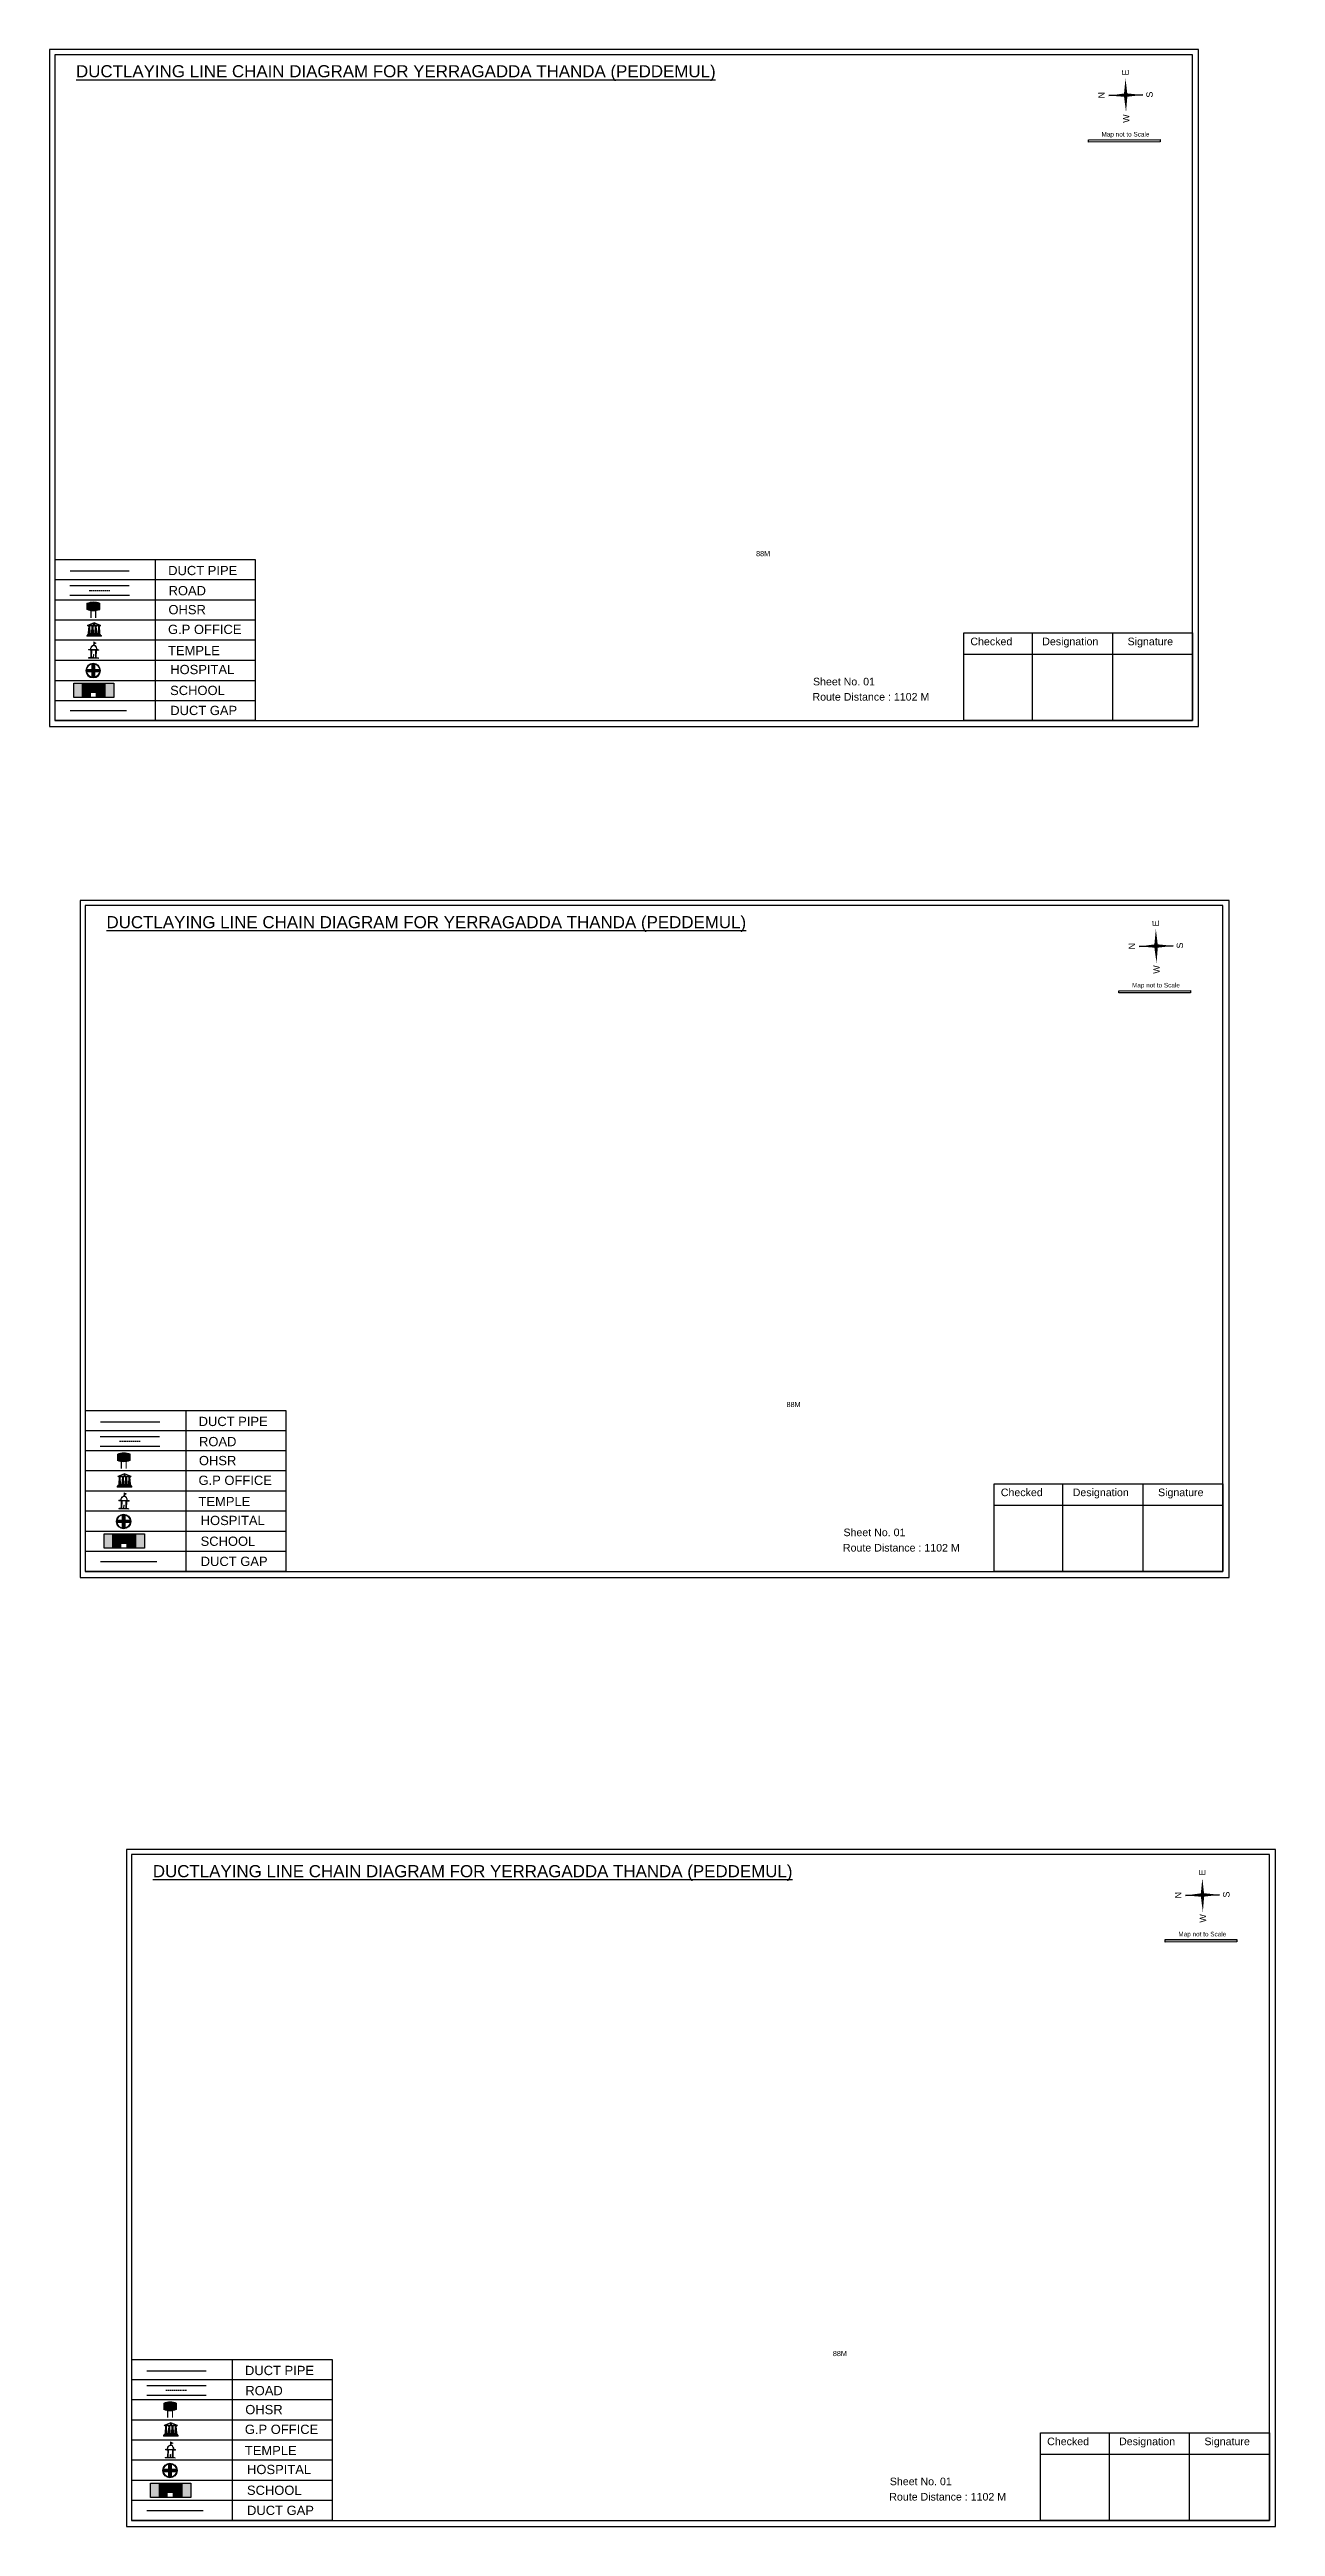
# Model space of a CAD drawing. Header units: inches. Extents: x -117 to 51867, y -12715 to 3423.
# Drawn here: x 6455 to 7405, y -12647 to -10728 of the extents above; entities that cross this region are included whole.
import ezdxf

# ---------------------------------------------------------------- set-up
doc = ezdxf.new("R2010")
doc.units = ezdxf.units.IN
doc.header["$MEASUREMENT"] = 0
doc.linetypes.add('DASHEDX2', pattern=[1.5, 1, -0.5])
doc.layers.add('LANDMARK', color=7, linetype='Continuous')
doc.layers.add('OHT', color=7, linetype='Continuous')
doc.styles.get("Standard").update_dxf_attribs({"font": 'arial.ttf'})

msp = doc.modelspace()

# ---------------------------------------------------------------- texts
at = {"color": 242, "true_color": 0xcd2027}
for p in [(6475.8, -10749.5), (6499.4, -11408.7), (6535.3, -12143.9)]:
    msp.add_text('%%UDUCTLAYING LINE CHAIN DIAGRAM FOR YERRAGADDA THANDA (PEDDEMUL)', height=9.375, dxfattribs=at).set_placement(p)
for s, p in [('E', (7291.2, -10748.1)), ('N', (7272.6, -10765.9)), ('S', (7309.9, -10765.2)), ('W', (7291.8, -10784.7)), ('E', (7314.7, -11407.3)), ('N', (7296.2, -11425.1)), ('S', (7333.4, -11424.4)), ('W', (7315.4, -11443.9)), ('E', (7350.7, -12142.5)), ('N', (7332.1, -12160.3)), ('S', (7369.4, -12159.6)), ('W', (7351.3, -12179))]:
    msp.add_text(s, height=4.95, rotation=91.0063).set_placement(p)
for s, height, p in [('Map not to Scale', 3.542, (7270.2, -10795.4)), ('DUCT PIPE', 7.18, (6547.2, -11135.2)), ('88M', 4, (7002.6, -11120.5)), ('ROAD ', 7.18, (6547.5, -11150.8)), ('OHSR', 7.18, (6547.4, -11165.5)), ('G.P OFFICE', 7.18, (6547.1, -11180.8)), ('Checked', 5.89, (7168.6, -11189.5)), ('Designation', 5.886, (7224.3, -11189.5)), ('Signature', 5.89, (7290.4, -11189.5)), ('TEMPLE', 7.18, (6547.1, -11197.2)), ('HOSPITAL', 7.18, (6548.8, -11211.9)), ('SCHOOL', 7.18, (6548.7, -11228.1)), ('Sheet No. 01', 5.886, (7046.7, -11220.6)), ('DUCT GAP', 7.18, (6548.8, -11243.6)), ('Route Distance : 1102 M', 5.886, (7046.3, -11232.4)), ('Map not to Scale', 3.542, (7293.8, -11454.6)), ('88M', 4, (7026.2, -11779.7)), ('DUCT PIPE', 7.18, (6570.8, -11794.4)), ('OHSR', 7.18, (6571, -11824.7)), ('ROAD ', 7.18, (6571.1, -11810)), ('G.P OFFICE', 7.18, (6570.7, -11840)), ('TEMPLE', 7.18, (6570.7, -11856.4)), ('Checked', 5.89, (7192.2, -11848.7)), ('Designation', 5.886, (7247.9, -11848.7)), ('Signature', 5.89, (7314, -11848.7)), ('HOSPITAL', 7.18, (6572.4, -11871.1)), ('Sheet No. 01', 5.886, (7070.3, -11879.7)), ('SCHOOL', 7.18, (6572.3, -11887.2)), ('DUCT GAP', 7.18, (6572.4, -11902.8)), ('Route Distance : 1102 M', 5.886, (7069.9, -11891.6)), ('Map not to Scale', 3.542, (7329.7, -12189.7)), ('88M', 4, (7062.1, -12514.9)), ('DUCT PIPE', 7.18, (6606.7, -12529.6)), ('ROAD ', 7.18, (6607, -12545.2)), ('G.P OFFICE', 7.18, (6606.6, -12575.2)), ('OHSR', 7.18, (6606.9, -12559.9)), ('TEMPLE', 7.18, (6606.6, -12591.6)), ('Checked', 5.89, (7228.1, -12583.9)), ('Designation', 5.886, (7283.8, -12583.9)), ('Signature', 5.89, (7349.9, -12583.9)), ('HOSPITAL', 7.18, (6608.3, -12606.3)), ('SCHOOL', 7.18, (6608.2, -12622.4)), ('Route Distance : 1102 M', 5.886, (7105.8, -12626.8)), ('Sheet No. 01', 5.886, (7106.2, -12614.9)), ('DUCT GAP', 7.18, (6608.3, -12638))]:
    msp.add_text(s, height=height).set_placement(p)

# ---------------------------------------------------------------- blocks, each defined once
blk = doc.blocks.new('OHT')
at = {"linetype": 'Continuous', "lineweight": 0, "true_color": 0x0ffffc}
blk.add_hatch(color=4, dxfattribs=at).paths.add_polyline_path([(0.01, 1), (0, 1, 0.101323), (-0.4, 0.92), (-0.4, 0.52, 0.194075), (0.4, 0.52), (0.4, 0.92, 0.097877)])
at = {"color": 4, "linetype": 'Continuous', "lineweight": 0, "true_color": 0x0ffffc, "flags": 128}
for points in [[(-0.4, 0.52), (-0.4, 0.92)], [(0.4, 0.52), (0.4, 0.92)]]:
    blk.add_lwpolyline(points, dxfattribs=at)
at = {"color": 4, "linetype": 'Continuous', "lineweight": 0, "true_color": 0x0ffffc, "const_width": 0.075, "flags": 128}
for points in [[(-0.15, 0), (-0.15, 0.48)], [(0.15, 0), (0.15, 0.47)]]:
    blk.add_lwpolyline(points, dxfattribs=at)
at = {"color": 4, "linetype": 'Continuous', "lineweight": 0, "true_color": 0x0ffffc}
for centre, radius, start, end in [((0.01, -0.02), 1.02, 67.3109, 113.4711), ((0, 1.51), 1.07, 247.7682, 291.7007)]:
    blk.add_arc(centre, radius, start, end, dxfattribs=at)
blk = doc.blocks.new('Government_Office')
at = {"linetype": 'Continuous', "lineweight": 0, "true_color": 0xff0000}
for points in [[(-0.5, 0.05), (0.5, 0.05), (0.5, 0), (-0.5, 0)], [(-0.45, 0.08), (-0.45, 0.12), (0.45, 0.12), (0.45, 0.08)], [(-0.4, 0.14), (-0.4, 0.18), (0.4, 0.18), (0.4, 0.14)]]:
    blk.add_hatch(color=1, dxfattribs=at).paths.add_polyline_path(points)
h = blk.add_hatch(color=1, dxfattribs=at)
h.paths.add_polyline_path([(0.44, 0.72), (0.45, 0.75), (0, 0.93), (-0.45, 0.75), (-0.44, 0.72)])
h.paths.add_polyline_path([(0.36, 0.75), (-0.36, 0.75), (0, 0.9)], flags=16)
h.paths.add_polyline_path([(0, 0.78, -1), (0, 0.87, -1)], flags=0)
h = blk.add_hatch(color=1, dxfattribs=at)
edge = h.paths.add_edge_path()
edge.add_line((-0.27, 0.2), (-0.3, 0.68))
edge.add_line((-0.3, 0.68), (-0.29, 0.68))
edge.add_arc((-0.28, 0.69), 0.0176, 225.304, 441.5659)
edge.add_line((-0.28, 0.7), (-0.39, 0.7))
edge.add_arc((-0.39, 0.69), 0.0176, 98.4341, 314.696)
edge.add_line((-0.38, 0.68), (-0.37, 0.68))
edge.add_line((-0.37, 0.68), (-0.4, 0.2))
edge.add_line((-0.4, 0.2), (-0.27, 0.2))
h = blk.add_hatch(color=1, dxfattribs=at)
edge = h.paths.add_edge_path()
edge.add_line((-0.05, 0.2), (-0.07, 0.68))
edge.add_line((-0.07, 0.68), (-0.07, 0.68))
edge.add_arc((-0.05, 0.69), 0.0176, 225.304, 441.5659)
edge.add_line((-0.05, 0.7), (-0.17, 0.7))
edge.add_arc((-0.17, 0.69), 0.0176, 98.4341, 314.696)
edge.add_line((-0.16, 0.68), (-0.15, 0.68))
edge.add_line((-0.15, 0.68), (-0.18, 0.2))
edge.add_line((-0.18, 0.2), (-0.05, 0.2))
h = blk.add_hatch(color=1, dxfattribs=at)
edge = h.paths.add_edge_path()
edge.add_arc((0, 0.83), 0.0467, 90, 270)
edge.add_arc((0, 0.83), 0.0467, 270, 450)
h = blk.add_hatch(color=1, dxfattribs=at)
edge = h.paths.add_edge_path()
edge.add_line((0.18, 0.2), (0.15, 0.68))
edge.add_line((0.15, 0.68), (0.16, 0.68))
edge.add_arc((0.17, 0.69), 0.0176, 225.304, 441.5659)
edge.add_line((0.17, 0.7), (0.05, 0.7))
edge.add_arc((0.05, 0.69), 0.0176, 98.4341, 314.696)
edge.add_line((0.07, 0.68), (0.07, 0.68))
edge.add_line((0.07, 0.68), (0.05, 0.2))
edge.add_line((0.05, 0.2), (0.18, 0.2))
h = blk.add_hatch(color=1, dxfattribs=at)
edge = h.paths.add_edge_path()
edge.add_line((0.4, 0.2), (0.37, 0.68))
edge.add_line((0.37, 0.68), (0.38, 0.68))
edge.add_arc((0.39, 0.69), 0.0176, 225.304, 441.5659)
edge.add_line((0.4, 0.7), (0.28, 0.7))
edge.add_arc((0.28, 0.69), 0.0176, 98.4341, 314.696)
edge.add_line((0.29, 0.68), (0.3, 0.68))
edge.add_line((0.3, 0.68), (0.27, 0.2))
edge.add_line((0.27, 0.2), (0.4, 0.2))
at = {"color": 1, "linetype": 'Continuous', "lineweight": 0, "true_color": 0xff0000, "flags": 128}
for points in [[(-0.5, 0.05), (0.5, 0.05), (0.5, 0), (-0.5, 0)], [(-0.45, 0.75), (-0.44, 0.72), (0.44, 0.72), (0.45, 0.75), (0, 0.93)], [(-0.45, 0.08), (-0.45, 0.12), (0.45, 0.12), (0.45, 0.08)], [(-0.4, 0.14), (-0.4, 0.18), (0.4, 0.18), (0.4, 0.14)], [(-0.36, 0.75), (0.36, 0.75), (0, 0.9)]]:
    blk.add_lwpolyline(points, close=True, dxfattribs=at)
for points in [[(-0.27, 0.2), (-0.3, 0.68), (-0.29, 0.68, 1.379694), (-0.28, 0.7), (-0.39, 0.7, 1.379694), (-0.38, 0.68), (-0.37, 0.68), (-0.4, 0.2)], [(-0.05, 0.2), (-0.07, 0.68), (-0.07, 0.68, 1.379694), (-0.05, 0.7), (-0.17, 0.7, 1.379694), (-0.16, 0.68), (-0.15, 0.68), (-0.18, 0.2)], [(0, 0.87, 1), (0, 0.78, 1)], [(0.18, 0.2), (0.15, 0.68), (0.16, 0.68, 1.379694), (0.17, 0.7), (0.05, 0.7, 1.379694), (0.07, 0.68), (0.07, 0.68), (0.05, 0.2)], [(0.4, 0.2), (0.37, 0.68), (0.38, 0.68, 1.379694), (0.4, 0.7), (0.28, 0.7, 1.379694), (0.29, 0.68), (0.3, 0.68), (0.27, 0.2)]]:
    blk.add_lwpolyline(points, format="xyb", close=True, dxfattribs=at)
blk = doc.blocks.new('Temple')
at = {"linetype": 'Continuous', "lineweight": 0, "true_color": 0xff0000}
h = blk.add_hatch(color=1, dxfattribs=at)
edge = h.paths.add_edge_path()
edge.add_line((0.17, 0.49), (0.22, 0.49))
edge.add_line((0.22, 0.49), (0.22, 0.5))
edge.add_line((0.22, 0.5), (0.31, 0.5))
edge.add_line((0.31, 0.5), (0.31, 0.53))
edge.add_line((0.31, 0.53), (0.26, 0.53))
edge.add_line((0.26, 0.53), (0.26, 0.54))
edge.add_line((0.26, 0.54), (0.2, 0.54))
edge.add_spline(control_points=[(0.2, 0.54), (0.2, 0.59), (0.19, 0.64), (0.14, 0.74), (0.09, 0.79), (0.03, 0.8), (0.02, 0.81), (0.01, 0.81)], knot_values=[4.712389, 4.712389, 4.712389, 4.712389, 5.278166, 5.278166, 6.117402, 6.117402, 6.223801, 6.223801, 6.223801, 6.223801], degree=3, periodic=0)
edge.add_line((0.01, 0.81), (0.01, 0.79))
edge.add_line((0.01, 0.79), (-0.01, 0.79))
edge.add_line((-0.01, 0.79), (-0.01, 0.81))
edge.add_spline(control_points=[(-0.01, 0.81), (-0.05, 0.8), (-0.1, 0.78), (-0.17, 0.7), (-0.2, 0.63), (-0.2, 0.55), (-0.2, 0.55), (-0.2, 0.54)], knot_values=[6.343965, 6.343965, 6.343965, 6.343965, 6.956638, 6.956638, 7.795874, 7.795874, 7.853982, 7.853982, 7.853982, 7.853982], degree=3, periodic=0)
edge.add_line((-0.2, 0.54), (-0.26, 0.54))
edge.add_line((-0.26, 0.54), (-0.26, 0.53))
edge.add_line((-0.26, 0.53), (-0.31, 0.53))
edge.add_line((-0.31, 0.53), (-0.31, 0.5))
edge.add_line((-0.31, 0.5), (-0.22, 0.5))
edge.add_line((-0.22, 0.5), (-0.22, 0.49))
edge.add_line((-0.22, 0.49), (-0.17, 0.49))
edge.add_line((-0.17, 0.49), (-0.17, 0.07))
edge.add_arc((-0.2, 0.07), 0.03, -90, 0, ccw=False)
edge.add_line((-0.2, 0.04), (-0.26, 0.04))
edge.add_line((-0.26, 0.04), (-0.26, 0.03))
edge.add_line((-0.26, 0.03), (-0.31, 0.03))
edge.add_line((-0.31, 0.03), (-0.31, 0))
edge.add_line((-0.31, 0), (0.31, 0))
edge.add_line((0.31, 0), (0.31, 0.03))
edge.add_line((0.31, 0.03), (0.26, 0.03))
edge.add_line((0.26, 0.03), (0.26, 0.04))
edge.add_line((0.26, 0.04), (0.2, 0.04))
edge.add_arc((0.2, 0.07), 0.03, 180, 270, ccw=False)
edge.add_line((0.17, 0.07), (0.17, 0.49))
h.paths.add_polyline_path([(0.12, 0.07, -0.414214), (0.1, 0.04), (0.05, 0.04), (0.05, 0.03), (-0.05, 0.03), (-0.05, 0.04), (-0.1, 0.04, -0.414214), (-0.12, 0.07), (-0.12, 0.5), (0.12, 0.5)], flags=16)
edge = h.paths.add_edge_path(flags=16)
edge.add_ellipse((0, 0.54), major_axis=(0, 0.242), ratio=0.722808, start_angle=270, end_angle=450, ccw=False)
edge.add_line((0.17, 0.54), (-0.17, 0.54))
h.paths.add_polyline_path([(0.01, 0.23), (0.01, 0.07), (-0.01, 0.07), (-0.01, 0.23)], flags=0)
at = {"linetype": 'Continuous', "lineweight": 0, "true_color": 0xe66000}
blk.add_hatch(color=32, dxfattribs=at).paths.add_polyline_path([(-0.01, 1), (0.15, 0.93), (0, 0.85)])
at = {"linetype": 'Continuous', "lineweight": 0, "true_color": 0xff0000}
h = blk.add_hatch(color=1, dxfattribs=at)
edge = h.paths.add_edge_path()
edge.add_line((0.01, 0.86), (0, 0.85))
edge.add_line((0, 0.85), (0, 0.93))
edge.add_line((0, 0.93), (-0.01, 0.93))
edge.add_line((-0.01, 0.93), (-0.01, 0.81))
edge.add_spline(control_points=[(-0.01, 0.81), (0, 0.81), (0, 0.81), (0.01, 0.81)], knot_values=[6.223801, 6.223801, 6.223801, 6.223801, 6.343965, 6.343965, 6.343965, 6.343965], degree=3, periodic=0)
edge.add_line((0.01, 0.81), (0.01, 0.86))
h = blk.add_hatch(color=1, dxfattribs=at)
edge = h.paths.add_edge_path()
edge.add_line((0.01, 0.79), (0.01, 0.81))
edge.add_spline(control_points=[(0.01, 0.81), (0, 0.81), (0, 0.81), (-0.01, 0.81)], knot_values=[6.223801, 6.223801, 6.223801, 6.223801, 6.343965, 6.343965, 6.343965, 6.343965], degree=3, periodic=0)
edge.add_line((-0.01, 0.81), (-0.01, 0.79))
edge.add_line((-0.01, 0.79), (0.01, 0.79))
at = {"color": 1, "linetype": 'Continuous', "lineweight": 0, "true_color": 0xff0000, "flags": 128}
blk.add_lwpolyline([(0.2, 0.54), (0.26, 0.54), (0.26, 0.53), (0.31, 0.53), (0.31, 0.5), (0.22, 0.5), (0.22, 0.49), (0.17, 0.49), (0.17, 0.07, 0.414214), (0.2, 0.04), (0.26, 0.04), (0.26, 0.03), (0.31, 0.03), (0.31, 0), (-0.31, 0), (-0.31, 0.03), (-0.26, 0.03), (-0.26, 0.04), (-0.2, 0.04, 0.414214), (-0.17, 0.07), (-0.17, 0.49), (-0.22, 0.49), (-0.22, 0.5), (-0.31, 0.5), (-0.31, 0.53), (-0.26, 0.53), (-0.26, 0.54), (-0.2, 0.54)], format="xyb", dxfattribs=at)
blk.add_lwpolyline([(-0.17, 0.54), (0.17, 0.54)], dxfattribs=at)
blk.add_lwpolyline([(0.12, 0.5), (0.12, 0.07, -0.414214), (0.1, 0.04), (0.05, 0.04), (0.05, 0.03), (-0.05, 0.03), (-0.05, 0.04), (-0.1, 0.04, -0.414214), (-0.12, 0.07), (-0.12, 0.5)], format="xyb", close=True, dxfattribs=at)
at = {"color": 32, "linetype": 'Continuous', "lineweight": 0, "true_color": 0xe66000, "flags": 128}
blk.add_lwpolyline([(-0.01, 1), (0.15, 0.93), (0, 0.85), (-0.01, 1)], dxfattribs=at)
at = {"color": 1, "linetype": 'Continuous', "lineweight": 0, "true_color": 0xff0000, "flags": 128}
for points in [[(0.01, 0.93), (-0.01, 0.93), (-0.01, 0.79), (0.01, 0.79)], [(0.01, 0.23), (-0.01, 0.23), (-0.01, 0.07), (0.01, 0.07)]]:
    blk.add_lwpolyline(points, close=True, dxfattribs=at)
at = {"color": 1, "linetype": 'Continuous', "lineweight": 0, "true_color": 0xff0000}
blk.add_ellipse((0, 0.54), major_axis=(0, 0.242), ratio=0.722808, start_param=4.712389, end_param=7.853982, dxfattribs=at)
blk.add_open_spline([(0.2, 0.54), (0.2, 0.59), (0.19, 0.64), (0.14, 0.74), (0.09, 0.79), (-0.02, 0.82), (-0.08, 0.79), (-0.17, 0.7), (-0.2, 0.63), (-0.2, 0.55), (-0.2, 0.55), (-0.2, 0.54)], degree=3, knots=[4.712389, 4.712389, 4.712389, 4.712389, 5.278166, 5.278166, 6.117402, 6.117402, 6.956638, 6.956638, 7.795874, 7.795874, 7.853982, 7.853982, 7.853982, 7.853982], dxfattribs=at)
blk = doc.blocks.new('*U55')
at = {"color": 0, "linetype": 'DASHEDX2', "transparency": 16777216}
blk.add_line((-8.2, 0), (8, 0), dxfattribs=at)
blk = doc.blocks.new('Hospital')
at = {"linetype": 'Continuous', "lineweight": 0, "true_color": 0x000000}
h = blk.add_hatch(color=18, dxfattribs=at)
h.paths.add_polyline_path([(-0.5, 0, 1), (0.5, 0, 1)])
h.paths.add_polyline_path([(0.45, 0, -1), (-0.45, 0, -1)], flags=16)
at = {"linetype": 'Continuous', "true_color": 0xff0000}
blk.add_hatch(color=1, dxfattribs=at).paths.add_polyline_path([(-0.39, 0.08), (-0.08, 0.08), (-0.08, 0.39), (0.08, 0.39), (0.08, 0.08), (0.39, 0.08), (0.39, -0.08), (0.08, -0.08), (0.08, -0.39), (-0.08, -0.39), (-0.08, -0.08), (-0.39, -0.08)])
at = {"color": 1, "linetype": 'Continuous', "true_color": 0xff0000, "flags": 128}
blk.add_lwpolyline([(-0.39, 0.08), (-0.08, 0.08), (-0.08, 0.39), (0.08, 0.39), (0.08, 0.08), (0.39, 0.08), (0.39, -0.08), (0.08, -0.08), (0.08, -0.39), (-0.08, -0.39), (-0.08, -0.08), (-0.39, -0.08)], close=True, dxfattribs=at)
at = {"color": 18, "linetype": 'Continuous', "lineweight": 0, "true_color": 0x000000}
for radius in [0.5, 0.446]:
    blk.add_circle((0, 0), radius, dxfattribs=at)
blk = doc.blocks.new('*U45')
at = {"color": 0, "linetype": 'DASHEDX2', "transparency": 16777216}
blk.add_line((-8.2, 0), (8, 0), dxfattribs=at)
blk = doc.blocks.new('*U47')
at = {"color": 0, "linetype": 'DASHEDX2', "transparency": 16777216}
blk.add_line((-8.2, 0), (8, 0), dxfattribs=at)

# ---------------------------------------------------------------- hatches: boundary and pattern name
at = {"true_color": 0x0093dd}
h = msp.add_hatch(color=142, dxfattribs=at)
h.dxf.hatch_style = 1
h.paths.add_polyline_path([(7260.1, -10797.9), (7260.1, -10799.7), (7315.6, -10799.6), (7315.6, -10797.8)])
at = {"true_color": 0xc8c92d}
h = msp.add_hatch(color=52, dxfattribs=at)
h.dxf.hatch_style = 1
h.paths.add_polyline_path([(6480.3, -11218.8), (6474.1, -11218.8), (6474.1, -11229.9), (6480.3, -11229.9)])
h.paths.add_polyline_path([(6505.1, -11218.8), (6498.9, -11218.8), (6498.9, -11229.9), (6505.1, -11229.9)])
at = {"true_color": 0x293189}
h = msp.add_hatch(color=177, dxfattribs=at)
h.dxf.hatch_style = 1
h.paths.add_polyline_path([(6498.9, -11218.8), (6480.3, -11218.8), (6480.3, -11229.9), (6487.3, -11229.9), (6487.3, -11226.3), (6491.1, -11226.3), (6491.1, -11229.9), (6498.9, -11229.9)])
h.paths.add_polyline_path([(6482.9, -11221.3), (6481.6, -11221.3), (6481.6, -11220), (6482.9, -11220)], flags=16)
h.paths.add_polyline_path([(6495.8, -11221.3), (6495.8, -11220), (6497.2, -11220), (6497.2, -11221.3)], flags=16)
at = {"true_color": 0x0093dd}
h = msp.add_hatch(color=142, dxfattribs=at)
h.dxf.hatch_style = 1
h.paths.add_polyline_path([(7283.6, -11457.1), (7283.7, -11458.9), (7339.2, -11458.8), (7339.2, -11456.9)])
at = {"true_color": 0xc8c92d}
h = msp.add_hatch(color=52, dxfattribs=at)
h.dxf.hatch_style = 1
h.paths.add_polyline_path([(6503.8, -11878), (6497.7, -11878), (6497.7, -11889.1), (6503.8, -11889.1)])
h.paths.add_polyline_path([(6528.7, -11878), (6522.5, -11878), (6522.5, -11889.1), (6528.7, -11889.1)])
at = {"true_color": 0x293189}
h = msp.add_hatch(color=177, dxfattribs=at)
h.dxf.hatch_style = 1
h.paths.add_polyline_path([(6522.5, -11878), (6503.8, -11878), (6503.8, -11889.1), (6510.9, -11889.1), (6510.9, -11885.4), (6514.7, -11885.4), (6514.7, -11889.1), (6522.5, -11889.1)])
h.paths.add_polyline_path([(6506.5, -11880.5), (6505.1, -11880.5), (6505.1, -11879.2), (6506.5, -11879.2)], flags=16)
h.paths.add_polyline_path([(6519.4, -11880.5), (6519.4, -11879.2), (6520.8, -11879.2), (6520.8, -11880.5)], flags=16)
at = {"true_color": 0x0093dd}
h = msp.add_hatch(color=142, dxfattribs=at)
h.dxf.hatch_style = 1
h.paths.add_polyline_path([(7319.6, -12192.2), (7319.6, -12194.1), (7375.1, -12194), (7375.1, -12192.1)])
at = {"true_color": 0xc8c92d}
h = msp.add_hatch(color=52, dxfattribs=at)
h.dxf.hatch_style = 1
h.paths.add_polyline_path([(6539.8, -12613.2), (6533.6, -12613.2), (6533.6, -12624.3), (6539.8, -12624.3)])
h.paths.add_polyline_path([(6564.6, -12613.2), (6558.4, -12613.2), (6558.4, -12624.3), (6564.6, -12624.3)])
at = {"true_color": 0x293189}
h = msp.add_hatch(color=177, dxfattribs=at)
h.dxf.hatch_style = 1
h.paths.add_polyline_path([(6558.4, -12613.2), (6539.8, -12613.2), (6539.8, -12624.3), (6546.8, -12624.3), (6546.8, -12620.6), (6550.6, -12620.6), (6550.6, -12624.3), (6558.4, -12624.3)])
h.paths.add_polyline_path([(6542.4, -12615.6), (6541.1, -12615.6), (6541.1, -12614.4), (6542.4, -12614.4)], flags=16)
h.paths.add_polyline_path([(6555.3, -12615.6), (6555.3, -12614.4), (6556.7, -12614.4), (6556.7, -12615.6)], flags=16)

# ---------------------------------------------------------------- linework, layer by layer
for p, q in [((7302.1, -10763.2), (7275.8, -10763.7)), ((7275.8, -10763.7), (7302.1, -10763.2)), ((7302.1, -10763.2), (7275.8, -10763.7)), ((7289, -10763.4), (7302.1, -10763.2)), ((6459.4, -11123.4), (6459.4, -11246.6)), ((6537.2, -11123.4), (6537.2, -11247.8)), ((6614.9, -11138.9), (6459.4, -11138.9)), ((6471.1, -11143.2), (6517, -11143.2)), ((6614.9, -11154.5), (6459.4, -11154.5)), ((6471.1, -11150.8), (6517.2, -11150.8)), ((6614.9, -11170.1), (6459.4, -11170.1)), ((6614.9, -11185.6), (6459.4, -11185.6)), ((6614.9, -11201.2), (6459.4, -11201.2)), ((6459.4, -11216.7), (6614.9, -11216.7)), ((6459.4, -11232.3), (6614.9, -11232.3)), ((6459.4, -11246.6), (6459.4, -11247.8)), ((6459.4, -11246.8), (6459.4, -11247.8)), ((6614.9, -11247.8), (6459.4, -11247.8)), ((7325.7, -11422.4), (7299.4, -11422.8)), ((7299.4, -11422.8), (7325.7, -11422.4)), ((7325.7, -11422.4), (7299.4, -11422.8)), ((7312.6, -11422.6), (7325.7, -11422.4)), ((6483, -11782.6), (6483, -11905.8)), ((6638.5, -11798.1), (6483, -11798.1)), ((6560.8, -11782.6), (6560.8, -11907)), ((6638.5, -11813.7), (6483, -11813.7)), ((6494.6, -11802.4), (6540.5, -11802.4)), ((6494.6, -11809.9), (6540.8, -11809.9)), ((6638.5, -11829.2), (6483, -11829.2)), ((6638.5, -11844.8), (6483, -11844.8)), ((6638.5, -11860.3), (6483, -11860.3)), ((6483, -11875.9), (6638.5, -11875.9)), ((6483, -11891.4), (6638.5, -11891.4)), ((6483, -11905.8), (6483, -11907)), ((6483, -11906), (6483, -11907)), ((6638.5, -11907), (6483, -11907)), ((7361.6, -12157.5), (7335.3, -12158)), ((7335.3, -12158), (7361.6, -12157.5)), ((7361.6, -12157.5), (7335.3, -12158)), ((7348.5, -12157.8), (7361.6, -12157.5)), ((6518.9, -12517.7), (6518.9, -12641)), ((6596.7, -12517.7), (6596.7, -12642.2)), ((6674.4, -12533.3), (6518.9, -12533.3)), ((6674.4, -12548.8), (6518.9, -12548.8)), ((6530.6, -12537.6), (6576.5, -12537.6)), ((6530.6, -12545.1), (6576.7, -12545.1)), ((6674.4, -12564.4), (6518.9, -12564.4)), ((6674.4, -12580), (6518.9, -12580)), ((6674.4, -12595.5), (6518.9, -12595.5)), ((6518.9, -12611.1), (6674.4, -12611.1)), ((6518.9, -12626.6), (6674.4, -12626.6)), ((6518.9, -12641), (6518.9, -12642.2)), ((6518.9, -12641.2), (6518.9, -12642.2)), ((6674.4, -12642.2), (6518.9, -12642.2))]:
    msp.add_line(p, q)
at = {"color": 1}
for p, q in [((7275.8, -10763.7), (7289, -10763.4)), ((7299.4, -11422.8), (7312.6, -11422.6)), ((7335.3, -12158), (7348.5, -12157.8))]:
    msp.add_line(p, q, dxfattribs=at)
at = {"color": 242, "true_color": 0xcd2027}
for p, q in [((7216.5, -11180), (7216.5, -11247.9)), ((7278.7, -11180), (7278.7, -11247.9)), ((7163.5, -11196.4), (7340.7, -11196.4)), ((7240.1, -11839.1), (7240.1, -11907)), ((7302.3, -11839.1), (7302.3, -11907)), ((7187.1, -11855.6), (7364.3, -11855.6)), ((7276, -12574.3), (7276, -12642.2)), ((7338.2, -12574.3), (7338.2, -12642.2)), ((7223, -12590.8), (7400.2, -12590.8))]:
    msp.add_line(p, q, dxfattribs=at)
for points in [[(6455.3, -10728), (6455.3, -11252.5), (7345.4, -11252.5), (7345.4, -10728)], [(6459.4, -10732), (6459.4, -11247.8), (7340.7, -11247.8), (7340.7, -10732)], [(6505.2, -11218.8), (6505.2, -11229.9), (6474.1, -11229.9), (6474.1, -11218.8)], [(6482.9, -11220), (6482.9, -11221.3), (6481.6, -11221.3), (6481.6, -11220)], [(6495.8, -11221.3), (6495.8, -11220), (6497.2, -11220), (6497.2, -11221.3)], [(6478.9, -11387.2), (6478.9, -11911.7), (7369, -11911.7), (7369, -11387.2)], [(6483, -11391.2), (6483, -11907), (7364.3, -11907), (7364.3, -11391.2)], [(6528.8, -11878), (6528.8, -11889.1), (6497.7, -11889.1), (6497.7, -11878)], [(6506.5, -11879.2), (6506.5, -11880.5), (6505.1, -11880.5), (6505.1, -11879.2)], [(6519.4, -11880.5), (6519.4, -11879.2), (6520.8, -11879.2), (6520.8, -11880.5)], [(6514.8, -12122.4), (6514.8, -12646.9), (7404.9, -12646.9), (7404.9, -12122.4)], [(6518.9, -12126.4), (6518.9, -12642.2), (7400.2, -12642.2), (7400.2, -12126.4)], [(6564.7, -12613.2), (6564.7, -12624.3), (6533.6, -12624.3), (6533.6, -12613.2)], [(6542.4, -12614.4), (6542.4, -12615.6), (6541.1, -12615.6), (6541.1, -12614.4)], [(6555.3, -12615.6), (6555.3, -12614.4), (6556.7, -12614.4), (6556.7, -12615.6)]]:
    msp.add_lwpolyline(points, close=True)
at = {"color": 142, "true_color": 0x0093dd}
for points in [[(7315.6, -10799.6), (7260.1, -10799.7), (7260.1, -10797.9), (7315.6, -10797.8), (7315.6, -10799.6)], [(7339.2, -11458.8), (7283.7, -11458.9), (7283.6, -11457.1), (7339.2, -11456.9), (7339.2, -11458.8)], [(7375.1, -12194), (7319.6, -12194.1), (7319.6, -12192.2), (7375.1, -12192.1), (7375.1, -12194)]]:
    msp.add_lwpolyline(points, dxfattribs=at)
for points in [[(6614.9, -11247.8), (6614.9, -11123.4), (6459.4, -11123.4)], [(6485.9, -11229.9), (6485.9, -11225.8), (6492.5, -11225.8), (6492.5, -11229.9)], [(6638.5, -11907), (6638.5, -11782.6), (6483, -11782.6)], [(6509.5, -11889.1), (6509.5, -11885), (6516, -11885), (6516, -11889.1)], [(6674.4, -12642.2), (6674.4, -12517.7), (6518.9, -12517.7)], [(6545.4, -12624.3), (6545.4, -12620.2), (6552, -12620.2), (6552, -12624.3)]]:
    msp.add_lwpolyline(points)
at = {"color": 242, "true_color": 0xcd2027}
for points in [[(7340.7, -11247.9), (7163.5, -11247.9), (7163.5, -11180), (7340.7, -11180)], [(7364.3, -11907), (7187.1, -11907), (7187.1, -11839.1), (7364.3, -11839.1)], [(7400.2, -12642.2), (7223, -12642.2), (7223, -12574.3), (7400.2, -12574.3)]]:
    msp.add_lwpolyline(points, close=True, dxfattribs=at)
at = {"color": 1}
for points in [[(7289, -10764.7), (7289, -10761.9), (7275.8, -10763.7)], [(7289, -10764.7), (7289, -10761.9), (7275.8, -10763.7)], [(7312.6, -11423.9), (7312.6, -11421.1), (7299.4, -11422.8)], [(7312.6, -11423.9), (7312.6, -11421.1), (7299.4, -11422.8)], [(7348.5, -12159.1), (7348.5, -12156.2), (7335.3, -12158)], [(7348.5, -12159.1), (7348.5, -12156.2), (7335.3, -12158)]]:
    msp.add_solid(points, dxfattribs=at)
for points in [[(7290.3, -10763.4), (7287.5, -10763.4), (7288.8, -10750.3)], [(7290.3, -10763.4), (7287.5, -10763.4), (7288.8, -10750.3)], [(7290.3, -10763.4), (7287.5, -10763.4), (7289.2, -10776.6)], [(7290.3, -10763.4), (7287.5, -10763.4), (7289.2, -10776.6)], [(7289, -10764.7), (7289, -10761.9), (7302.1, -10763.2)], [(7289, -10764.7), (7289, -10761.9), (7302.1, -10763.2)], [(7313.9, -11422.6), (7311, -11422.6), (7312.3, -11409.4)], [(7313.9, -11422.6), (7311, -11422.6), (7312.3, -11409.4)], [(7313.9, -11422.6), (7311, -11422.6), (7312.8, -11435.7)], [(7313.9, -11422.6), (7311, -11422.6), (7312.8, -11435.7)], [(7312.6, -11423.9), (7312.6, -11421.1), (7325.7, -11422.4)], [(7312.6, -11423.9), (7312.6, -11421.1), (7325.7, -11422.4)], [(7349.8, -12157.7), (7347, -12157.8), (7348.3, -12144.6)], [(7349.8, -12157.7), (7347, -12157.8), (7348.3, -12144.6)], [(7349.8, -12157.7), (7347, -12157.8), (7348.7, -12170.9)], [(7349.8, -12157.7), (7347, -12157.8), (7348.7, -12170.9)], [(7348.5, -12159.1), (7348.5, -12156.2), (7361.6, -12157.5)], [(7348.5, -12159.1), (7348.5, -12156.2), (7361.6, -12157.5)]]:
    msp.add_solid(points)
at = {"layer": 'OHT', "color": 5}
for p, q in [((6471.2, -11131.9), (6517.1, -11131.9)), ((6494.8, -11791), (6540.7, -11791)), ((6530.7, -12526.2), (6576.6, -12526.2))]:
    msp.add_line(p, q, dxfattribs=at)
at = {"layer": 'OHT', "color": 1}
for p, q in [((6471.2, -11240), (6514.8, -11240)), ((6494.8, -11899.2), (6538.4, -11899.2)), ((6530.7, -12634.4), (6574.3, -12634.4))]:
    msp.add_line(p, q, dxfattribs=at)

# ---------------------------------------------------------------- block references
at = {"linetype": 'DASHEDX2'}
for name, p in [('*U55', (6494.1, -11147)), ('*U45', (6517.7, -11806.2)), ('*U47', (6553.6, -12541.3))]:
    msp.add_blockref(name, p, dxfattribs=at)
at = {"layer": 'LANDMARK'}
for name, p, xscale, yscale, zscale in [('Government_Office', (6489.8, -11182.5), 11.32114773247135, 11.32114773247135, 11.32114773247135), ('Hospital', (6489.1, -11209.1), 11.41772014427468, 11.41772014427468, 11.41772014427468), ('Government_Office', (6513.4, -11841.6), 11.32114773247135, 11.32114773247135, 11.32114773247135), ('Hospital', (6512.7, -11868.3), 11.41772014427468, 11.41772014427468, 11.41772014427468), ('Government_Office', (6549.3, -12576.8), 11.32114773247135, 11.32114773247135, 11.32114773247135), ('Hospital', (6548.6, -12603.5), 11.41772014427468, 11.41772014427468, 11.41772014427468)]:
    msp.add_blockref(name, p, dxfattribs=dict(at, xscale=xscale, yscale=yscale, zscale=zscale))
at = {"layer": 'LANDMARK', "xscale": 12.62452535729322, "yscale": 12.62452535729322, "zscale": 12.62452535729322, "rotation": 358.3713438591284}
for p in [(6489.3, -11199.6), (6512.8, -11858.7), (6548.8, -12593.9)]:
    msp.add_blockref('Temple', p, dxfattribs=at)
at = {"layer": 'OHT', "xscale": 12.45189723782068, "yscale": 12.45189723782068, "zscale": 12.45189723782068}
for p in [(6489.2, -11168.4), (6512.8, -11827.5), (6548.7, -12562.7)]:
    msp.add_blockref('OHT', p, dxfattribs=at)

msp.set_redraw_order([(e.dxf.handle, doc.entitydb.next_handle()) for e in msp.query("TEXT MTEXT ATTDEF DIMENSION ARC_DIMENSION")])  # texts and dimensions are drawn at this point

doc.saveas('drawing.dxf')
